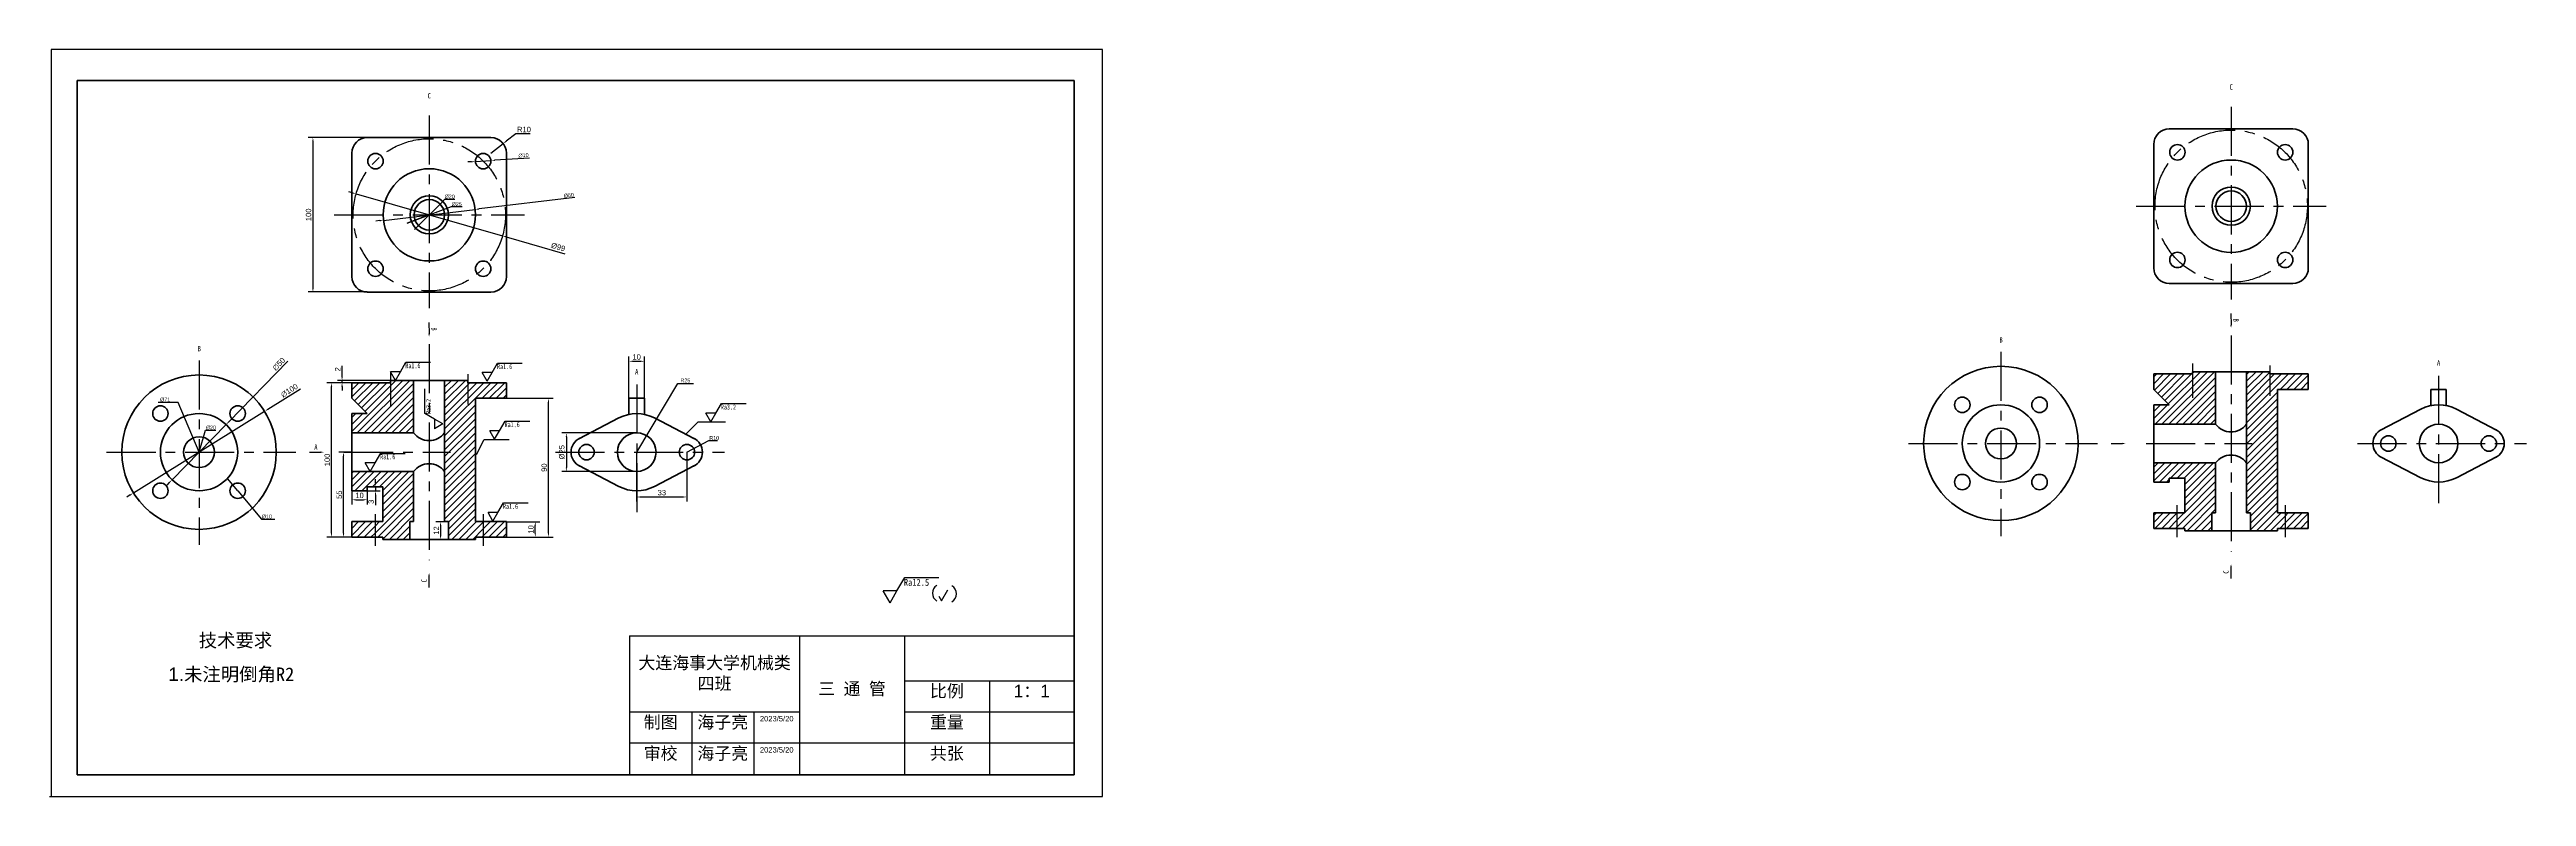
# Model space of a CAD drawing. Header units: millimetres. Extents: x 855 to 2457, y 1052 to 1536.
import ezdxf
from ezdxf.enums import TextEntityAlignment as Align

# ---------------------------------------------------------------- set-up
doc = ezdxf.new("R2010")
doc.units = ezdxf.units.MM
doc.linetypes.add('CENTER', pattern=[50.8, 31.75, -6.35, 6.35, -6.35])
for name, color, linetype, lineweight in [('1', 7, 'Continuous', 30), ('中心线', 1, 'CENTER', 30), ('粗实线', 7, 'Continuous', 70), ('细实线', 3, 'Continuous', 30)]:
    doc.layers.add(name, color=color, linetype=linetype, lineweight=lineweight)
doc.styles.add('Annotative', font='arial.ttf')
doc.styles.get("Standard").update_dxf_attribs({"font": 'arial.ttf'})
doc.styles.add('长仿宋体', font='', dxfattribs={"height": 3.5})
doc.styles.get('长仿宋体').set_extended_font_data('HYSWLongFangSong')
doc.dimstyles.new('ISO-25', dxfattribs={"dimtxt": 2.5, "dimasz": 2.5, "dimexe": 1.25, "dimexo": 0.625, "dimtad": 1, "dimtxsty": 'Standard', "dimcen": 2.5, "dimadec": 0, "dimazin": 0, "dimtfac": 1, "dimtmove": 0, "dimatfit": 3, "dimfxl": 1, "dimarcsym": 0})
doc.dimstyles.new('小尺寸', dxfattribs={"dimtxt": 3.5, "dimasz": 2.5, "dimexe": 3, "dimexo": 0, "dimgap": 1, "dimtad": 2, "dimtih": 1, "dimtoh": 1, "dimdec": 0, "dimdsep": 46, "dimtxsty": 'Standard', "dimcen": 2.5, "dimadec": 0, "dimazin": 0, "dimtfac": 1, "dimtdec": 0, "dimtmove": 1, "dimatfit": 0, "dimfxl": 1, "dimarcsym": 0})
doc.dimstyles.new('线性', dxfattribs={"dimtxt": 3.5, "dimasz": 2.5, "dimexe": 3, "dimexo": 0, "dimgap": 1, "dimtad": 1, "dimdec": 0, "dimdsep": 46, "dimtxsty": 'Standard', "dimcen": 2.5, "dimadec": 0, "dimazin": 0, "dimtfac": 1, "dimtdec": 0, "dimtmove": 0, "dimatfit": 0, "dimfxl": 1, "dimarcsym": 0})
doc.dimstyles.new('线性直径', dxfattribs={"dimtxt": 3.5, "dimasz": 2.5, "dimexe": 3, "dimexo": 0, "dimgap": 1, "dimtad": 1, "dimdec": 0, "dimdsep": 46, "dimtxsty": 'Standard', "dimcen": 2.5, "dimadec": 0, "dimazin": 0, "dimtfac": 1, "dimtdec": 0, "dimtmove": 0, "dimatfit": 0, "dimfxl": 1, "dimarcsym": 0})
pattern_1 = [(45, (-507.941, -188.4545), (-2.245064, 2.245064), [])]
pattern_2 = [(45, (383.8038, 998.7552), (-2.245064, 2.245064), [])]

# ---------------------------------------------------------------- blocks, each defined once
blk = doc.blocks.new('*U2')
at = {"layer": '细实线'}
blk.add_line((-0.1, 9.2), (0, 1.9), dxfattribs=at)
for points in [[(-2.9, 0, 0, 1, 0), (-2.9, 0, 1, 1, 0)], [(0, 1.9, 1, 0, 0), (0, 0, 0, 0, 0)]]:
    blk.add_lwpolyline(points, format="xyseb", dxfattribs=at)
at = {"layer": '细实线', "style": '长仿宋体'}
blk.add_attdef('A', (1.5, 6), '', height=3.5, rotation=270.3588, dxfattribs=at)
blk = doc.blocks.new('*U3')
at = {"layer": '细实线'}
blk.add_line((0.1, -9.2), (0, -1.9), dxfattribs=at)
for points in [[(-2.9, 0, 0, 1, 0), (-2.9, 0, 1, 1, 0)], [(0, -1.9, 1, 0, 0), (0, 0, 0, 0, 0)]]:
    blk.add_lwpolyline(points, format="xyseb", dxfattribs=at)
at = {"layer": '细实线', "style": '长仿宋体'}
blk.add_attdef('A', (-1.5, -6), '', height=3.5, rotation=90.3588, dxfattribs=at)
blk = doc.blocks.new('*U4')
at = {"layer": '粗实线'}
blk.add_circle((0, 0), 5, dxfattribs=at)
blk = doc.blocks.new('*U5')
at = {"layer": '粗实线', "color": 0, "linetype": 'ByBlock', "lineweight": -2, "transparency": 16777216}
for p, rotation in [((681.9, 134), 89.99999999999999), ((681.9, 64.3), 180), ((751.6, 64.3), 270)]:
    blk.add_blockref('*U4', p, dxfattribs=dict(at, rotation=rotation))
blk.add_blockref('*U4', (751.6, 134), dxfattribs=at)
blk = doc.blocks.new('*U6')
at = {"layer": '粗实线'}
blk.add_circle((0, 0), 5, dxfattribs=at)
blk = doc.blocks.new('*U7')
at = {"layer": '粗实线', "color": 0, "linetype": 'ByBlock', "lineweight": -2, "transparency": 16777216}
for p, rotation in [((691.6, 460.7), 270.0000000000001), ((741.6, 460.7), 180), ((741.6, 410.7), 90.00000000000006)]:
    blk.add_blockref('*U6', p, dxfattribs=dict(at, rotation=rotation))
blk.add_blockref('*U6', (691.6, 410.7), dxfattribs=at)
blk = doc.blocks.new('A$C69840257')
at = {"layer": '细实线'}
h = blk.add_hatch(dxfattribs=at)
h.set_pattern_fill('ANSI31', color=256)
h.set_pattern_definition(pattern_1)
h.paths.add_polyline_path([(198.7, 134), (183.7, 134), (183.7, 132.5), (178.7, 132.5), (158.7, 132.5), (158.7, 122.5), (168.7, 112.5), (158.7, 112.5), (158.7, 100), (198.7, 100), (198.7, 122.5)])
h = blk.add_hatch(dxfattribs=at)
h.set_pattern_fill('ANSI31', color=256)
h.set_pattern_definition(pattern_1)
h.paths.add_polyline_path([(198.7, 75), (158.7, 75), (158.7, 62.5), (168.7, 62.5), (168.7, 65), (178.7, 65), (178.7, 42.5), (173.7, 42.5), (173.7, 32.5), (178.7, 32.5), (178.7, 31), (196.2, 31), (196.2, 42.5), (198.7, 42.5)])
h.paths.add_polyline_path([(238.7, 122.5), (258.7, 122.5), (258.7, 132.5), (233.7, 132.5), (233.7, 134), (218.7, 134), (218.7, 122.5), (218.7, 100), (218.7, 75), (218.7, 42.5), (221.2, 42.5), (221.2, 31), (238.7, 31), (238.7, 32.5), (243.7, 32.5), (243.7, 42.5), (238.7, 42.5)])
h = blk.add_hatch(dxfattribs=at)
h.set_pattern_fill('ANSI31', color=256)
h.set_pattern_definition(pattern_1)
h.paths.add_polyline_path([(173.7, 42.5), (158.7, 42.5), (158.7, 32.5), (173.7, 32.5)], flags=17)
h.paths.add_polyline_path([(258.7, 42.5), (243.7, 42.5), (243.7, 32.5), (258.7, 32.5)], flags=17)
at = {"layer": '中心线'}
for p, q in [((208.8, 305.5), (208.8, 180.7)), ((147.3, 241.2), (270.3, 241.2)), ((59.8, 146.8), (59.8, 27.5)), ((208.7, 157.5), (208.7, 17.5)), ((183.7, 139.2), (183.7, 117)), ((233.7, 138), (233.7, 118.4)), ((343, 131.3), (343, 43.8)), ((0, 87.5), (122.3, 87.5)), ((153.7, 87.5), (222.4, 87.5)), ((290.5, 87.5), (399.8, 87.5)), ((173.7, 47.5), (173.7, 26.9)), ((243.7, 47.5), (243.7, 26.9))]:
    blk.add_line(p, q, dxfattribs=at)
blk.add_circle((208.8, 241.2), 49.3, dxfattribs=at)
at = {"layer": '粗实线'}
for p, q in [((168.7, 291.2), (248.7, 291.2)), ((158.7, 201.2), (158.7, 281.2)), ((258.7, 281.2), (258.7, 201.2)), ((248.7, 191.2), (168.7, 191.2)), ((183.7, 132.5), (158.7, 132.5)), ((158.7, 132.5), (158.7, 122.5)), ((183.7, 132.5), (178.7, 132.5)), ((183.7, 134), (233.7, 134)), ((183.7, 134), (183.7, 132.5)), ((198.7, 122.5), (198.7, 134)), ((218.7, 122.5), (218.7, 134)), ((233.7, 134), (233.7, 132.5)), ((233.7, 132.5), (258.7, 132.5)), ((258.7, 132.5), (258.7, 122.5)), ((158.7, 122.5), (168.7, 112.5)), ((158.7, 62.5), (158.7, 112.5)), ((158.7, 112.5), (168.7, 112.5)), ((198.7, 122.5), (198.7, 100)), ((218.7, 122.5), (218.7, 100)), ((258.7, 122.5), (238.7, 122.5)), ((238.7, 122.5), (238.7, 42.5)), ((343, 122.5), (338, 122.5)), ((338, 122.5), (338, 112)), ((343, 122.5), (348, 122.5)), ((348, 122.5), (348, 112)), ((158.7, 100), (198.7, 100)), ((218.7, 100), (218.7, 75)), ((305.5, 96.2), (331.4, 109.7)), ((380.5, 96.2), (354.5, 109.7)), ((158.7, 75), (198.7, 75)), ((168.7, 65), (168.7, 62.5)), ((168.7, 62.5), (168.7, 65)), ((168.7, 65), (178.7, 65)), ((178.7, 65), (178.7, 42.5)), ((198.7, 75), (198.7, 42.5)), ((218.7, 75), (218.7, 42.5)), ((305.5, 78.9), (331.4, 65.3)), ((380.5, 78.9), (354.5, 65.3)), ((168.7, 62.5), (158.7, 62.5)), ((178.7, 42.5), (158.7, 42.5)), ((158.7, 42.5), (158.7, 32.5)), ((158.7, 32.5), (178.7, 32.5)), ((178.7, 32.5), (178.7, 31)), ((196.2, 31), (196.2, 42.5)), ((196.2, 42.5), (198.7, 42.5)), ((221.2, 42.5), (218.7, 42.5)), ((221.2, 31), (221.2, 42.5)), ((238.7, 42.5), (258.7, 42.5)), ((258.7, 32.5), (238.7, 32.5)), ((238.7, 31), (238.7, 32.5)), ((258.7, 42.5), (258.7, 32.5)), ((178.7, 31), (238.7, 31))]:
    blk.add_line(p, q, dxfattribs=at)
for centre, radius in [((208.8, 241.2), 29.9), ((208.8, 241.2), 12.4), ((208.8, 241.2), 9.85), ((59.8, 87.5), 50), ((59.8, 87.5), 25), ((59.8, 87.5), 10), ((343, 87.5), 12.5), ((310.5, 87.5), 5), ((375.5, 87.5), 5)]:
    blk.add_circle(centre, radius, dxfattribs=at)
for centre, radius, start, end in [((168.7, 281.2), 10, 90, 180), ((248.7, 281.2), 10, 0, 90), ((168.7, 201.2), 10, 180, 270), ((248.7, 201.2), 10, 270, 0), ((343, 87.5), 25, 62.4947, 117.5053), ((208.7, 107.5), 12.5, 216.8699, 323.1301), ((310.5, 87.5), 10, 115.0105, 244.9895), ((375.5, 87.5), 10, 295.0105, 64.9895), ((208.7, 67.5), 12.5, 36.8699, 143.1301), ((343, 87.5), 25, 242.4947, 297.5053)]:
    blk.add_arc(centre, radius, start, end, dxfattribs=at)
at = {"layer": '细实线'}
blk.add_line((131.2, 87.5), (138.5, 87.5), dxfattribs=at)
for points in [[(137.4, 87.5, 0, 1, 0), (137.4, 87.5, 1, 1, 0)], [(138.5, 87.5, 1, 0, 0), (140.4, 87.5, 0, 0, 0)]]:
    blk.add_lwpolyline(points, format="xyseb", dxfattribs=at)
at = {"layer": '粗实线'}
for name, p in [('*U5', (-507.9, 142.1)), ('*U7', (-656.8, -348.2))]:
    blk.add_blockref(name, p, dxfattribs=at)
at = {"layer": '细实线'}
for name, p, values in [('*U2', (208.7, 162.4), {'A': 'B'}), ('*U3', (208.7, 9.2), {'A': 'C'})]:
    blk.add_blockref(name, p, dxfattribs=at).add_auto_attribs(values)
at = {"layer": '细实线', "style": '长仿宋体'}
for s, p in [('C', (208.8, 318.4)), ('B', (59.9, 154.6)), ('A', (343, 139.6))]:
    blk.add_text(s, height=3.5, dxfattribs=at).set_placement(p, align=Align.MIDDLE)
blk.add_attdef('A', (134.3, 89), '', height=3.5, dxfattribs=at)
blk = doc.blocks.new('*U39')
at = {"layer": '粗实线'}
blk.add_circle((0, 0), 5, dxfattribs=at)
blk = doc.blocks.new('*U41')
at = {"layer": '粗实线', "color": 0, "linetype": 'ByBlock', "lineweight": -2, "transparency": 16777216}
for p, rotation in [((681.9, 134), 89.99999999999999), ((681.9, 64.3), 180), ((751.6, 64.3), 270)]:
    blk.add_blockref('*U39', p, dxfattribs=dict(at, rotation=rotation))
blk.add_blockref('*U39', (751.6, 134), dxfattribs=at)
blk = doc.blocks.new('*U42')
at = {"layer": '粗实线'}
blk.add_circle((0, 0), 5, dxfattribs=at)
blk = doc.blocks.new('*U43')
at = {"layer": '粗实线', "color": 0, "linetype": 'ByBlock', "lineweight": -2, "transparency": 16777216}
for p, rotation in [((691.6, 460.7), 270.0000000000001), ((741.6, 460.7), 180), ((741.6, 410.7), 90.00000000000006)]:
    blk.add_blockref('*U42', p, dxfattribs=dict(at, rotation=rotation))
blk.add_blockref('*U42', (691.6, 410.7), dxfattribs=at)
blk = doc.blocks.new('*T44')
at = {"layer": '粗实线', "color": 0, "linetype": 'ByBlock', "lineweight": -2, "transparency": 16777216}
for p, q in [((0, 0), (287.7, 0)), ((0, 0), (0, -90.1)), ((110, 0), (110, -90.1)), ((177.8, 0), (177.8, -90.1)), ((287.7, 0), (287.7, -90.1)), ((177.8, -29.2), (287.7, -29.2)), ((232.8, -29.2), (232.8, -90.1)), ((0, -49.3), (110, -49.3)), ((40.2, -49.3), (40.2, -90.1)), ((80.4, -49.3), (80.4, -90.1)), ((177.8, -49.3), (287.7, -49.3)), ((0, -69.5), (287.7, -69.5)), ((0, -90.1), (287.7, -90.1))]:
    blk.add_line(p, q, dxfattribs=at)
at = {"layer": '粗实线', "color": 0, "transparency": 16777216, "insert": (55, -24.7), "char_height": 8.031, "width": 104.664, "attachment_point": 5, "style": 'Annotative'}
blk.add_mtext('{\\fSimSun|b0|i0|c134|p2;大连海事大学机械类四班}', dxfattribs=at)
at = {"layer": '粗实线', "color": 0, "transparency": 16777216}
for s, insert, char_height, width, attachment_point in [('{\\fSimSun|b0|i0|c134|p2;三 通 管}', (143.9, -34.8), 8.031, 62.451, 5), ('比例', (205.3, -31.8), 8.03, 49.578, 2), ('1：1', (260.2, -31.8), 8.03, 49.578, 2), ('制图', (20.1, -52), 8.03, 34.835, 2), ('{\\fSimSun|b0|i0|c134|p2;海子亮}', (60.3, -52), 8.031, 34.835, 2), ('2023/5/20', (95.2, -52), 3.5, 24.285, 2), ('重量', (205.3, -52), 8.03, 49.578, 2), ('{\\fSimSun|b0|i0|c134|p2;审校}', (20.1, -72.2), 8.031, 34.835, 2), ('{\\fSimSun|b0|i0|c134|p2;海子亮}', (60.3, -72.2), 8.031, 34.835, 2), ('2023/5/20', (95.2, -72.2), 3.5, 24.285, 2), ('共张', (205.3, -72.2), 8.03, 49.578, 2)]:
    blk.add_mtext(s, dxfattribs=dict(at, insert=insert, char_height=char_height, width=width, attachment_point=attachment_point))
blk = doc.blocks.new('*D45')
at = {"layer": 'Defpoints', "color": 0, "transparency": 16777216}
for p in [(1130.4, 1463), (1140.4, 1463.6)]:
    blk.add_point(p, dxfattribs=at)
at = {"layer": '细实线', "color": 0, "lineweight": -2, "transparency": 16777216}
for p, q in [((1127.9, 1462.8), (1125.4, 1462.7)), ((1130.4, 1463), (1140.4, 1463.6)), ((1165.4, 1465.2), (1142.9, 1463.8))]:
    blk.add_line(p, q, dxfattribs=at)
at = {"layer": '细实线', "color": 0, "transparency": 16777216}
for points in [[(1127.9, 1463.2), (1127.9, 1462.4), (1130.4, 1463)], [(1142.9, 1464.2), (1142.9, 1463.4), (1140.4, 1463.6)]]:
    blk.add_solid(points, dxfattribs=at)
at = {"layer": '细实线', "color": 0, "transparency": 16777216, "insert": (1161.5, 1467), "char_height": 2.5, "attachment_point": 5, "rotation": 3.6769}
blk.add_mtext('∅10', dxfattribs=at)
blk = doc.blocks.new('*D46')
at = {"layer": 'Defpoints', "color": 0, "transparency": 16777216}
for p in [(1130.2, 1432), (1070.9, 1424.9)]:
    blk.add_point(p, dxfattribs=at)
at = {"layer": '细实线', "color": 0, "lineweight": -2, "transparency": 16777216}
for p, q in [((1070.9, 1424.9), (1130.2, 1432)), ((1194.8, 1439.6), (1132.7, 1432.3)), ((1068.4, 1424.7), (1065.9, 1424.4))]:
    blk.add_line(p, q, dxfattribs=at)
at = {"layer": '细实线', "color": 0, "transparency": 16777216}
for points in [[(1132.6, 1432.7), (1132.7, 1431.8), (1130.2, 1432)], [(1068.4, 1425.1), (1068.5, 1424.2), (1070.9, 1424.9)]]:
    blk.add_solid(points, dxfattribs=at)
at = {"layer": '细实线', "color": 0, "transparency": 16777216, "insert": (1190.8, 1441.1), "char_height": 2.5, "width": 10.674, "attachment_point": 5, "rotation": 6.7519}
blk.add_mtext('%%C60', dxfattribs=at)
blk = doc.blocks.new('*D47')
at = {"layer": 'Defpoints', "color": 0, "transparency": 16777216}
for p in [(1053.2, 1442), (1147.9, 1414.9)]:
    blk.add_point(p, dxfattribs=at)
at = {"layer": '细实线', "color": 0, "lineweight": -2, "transparency": 16777216}
for p, q in [((1050.8, 1442.7), (1048.4, 1443.4)), ((1053.2, 1442), (1147.9, 1414.9)), ((1150.3, 1414.2), (1188.3, 1403.3))]:
    blk.add_line(p, q, dxfattribs=at)
at = {"layer": '细实线', "color": 0, "transparency": 16777216}
for points in [[(1050.9, 1443.1), (1050.6, 1442.3), (1053.2, 1442)], [(1150.5, 1414.6), (1150.2, 1413.8), (1147.9, 1414.9)]]:
    blk.add_solid(points, dxfattribs=at)
at = {"layer": '细实线', "color": 0, "transparency": 16777216, "insert": (1183.9, 1407.6), "char_height": 3.5, "attachment_point": 5, "rotation": 344.0376}
blk.add_mtext('%%c99', dxfattribs=at)
blk = doc.blocks.new('*D48')
at = {"layer": 'Defpoints', "color": 0, "transparency": 16777216}
for p in [(1148.3, 1474.6), (1140.4, 1468.5)]:
    blk.add_point(p, dxfattribs=at)
at = {"layer": '细实线', "color": 0, "lineweight": -2, "transparency": 16777216}
for p, q in [((1140.4, 1468.5), (1148.3, 1474.6)), ((1156.6, 1481), (1150.3, 1476.1)), ((1165.9, 1481), (1156.6, 1481))]:
    blk.add_line(p, q, dxfattribs=at)
at = {"layer": '细实线', "color": 0, "transparency": 16777216}
blk.add_solid([(1150, 1476.4), (1150.6, 1475.8), (1148.3, 1474.6)], dxfattribs=at)
at = {"layer": '细实线', "color": 0, "transparency": 16777216, "insert": (1161.8, 1483.7), "char_height": 3.5, "attachment_point": 5}
blk.add_mtext('R10', dxfattribs=at)
blk = doc.blocks.new('*D49')
at = {"layer": 'Defpoints', "color": 0, "transparency": 16777216}
for p in [(1150.4, 1229.7), (1150.4, 1219.7), (1169.1, 1229.7)]:
    blk.add_point(p, dxfattribs=at)
at = {"layer": '细实线', "color": 0, "lineweight": -2, "transparency": 16777216}
for p, q in [((1150.4, 1229.7), (1172.1, 1229.7)), ((1150.4, 1219.7), (1172.1, 1219.7)), ((1169.1, 1222.2), (1169.1, 1227.2))]:
    blk.add_line(p, q, dxfattribs=at)
at = {"layer": '细实线', "color": 0, "transparency": 16777216}
for points in [[(1168.7, 1227.2), (1169.5, 1227.2), (1169.1, 1229.7)], [(1168.7, 1222.2), (1169.5, 1222.2), (1169.1, 1219.7)]]:
    blk.add_solid(points, dxfattribs=at)
at = {"layer": '细实线', "color": 0, "transparency": 16777216, "insert": (1166.3, 1224.7), "char_height": 3.5, "attachment_point": 5, "rotation": 90}
blk.add_mtext('10', dxfattribs=at)
blk = doc.blocks.new('*D50')
at = {"layer": 'Defpoints', "color": 0, "transparency": 16777216}
for p in [(1150.4, 1309.7), (1177.7, 1309.7), (1150.4, 1219.7)]:
    blk.add_point(p, dxfattribs=at)
at = {"layer": '细实线', "color": 0, "lineweight": -2, "transparency": 16777216}
for p, q in [((1150.4, 1309.7), (1180.7, 1309.7)), ((1177.7, 1222.2), (1177.7, 1307.2)), ((1150.4, 1219.7), (1180.7, 1219.7))]:
    blk.add_line(p, q, dxfattribs=at)
at = {"layer": '细实线', "color": 0, "transparency": 16777216}
for points in [[(1177.3, 1307.2), (1178.1, 1307.2), (1177.7, 1309.7)], [(1177.3, 1222.2), (1178.1, 1222.2), (1177.7, 1219.7)]]:
    blk.add_solid(points, dxfattribs=at)
at = {"layer": '细实线', "color": 0, "transparency": 16777216, "insert": (1174.9, 1264.7), "char_height": 3.5, "attachment_point": 5, "rotation": 90}
blk.add_mtext('90', dxfattribs=at)
blk = doc.blocks.new('*D51')
at = {"layer": 'Defpoints', "color": 0, "transparency": 16777216}
for p in [(1037.3, 1319.7), (1050.4, 1319.7), (1050.4, 1219.7)]:
    blk.add_point(p, dxfattribs=at)
at = {"layer": '细实线', "color": 0, "lineweight": -2, "transparency": 16777216}
for p, q in [((1050.4, 1319.7), (1034.3, 1319.7)), ((1037.3, 1222.2), (1037.3, 1317.2)), ((1050.4, 1219.7), (1034.3, 1219.7))]:
    blk.add_line(p, q, dxfattribs=at)
at = {"layer": '细实线', "color": 0, "transparency": 16777216}
for points in [[(1036.9, 1317.2), (1037.7, 1317.2), (1037.3, 1319.7)], [(1036.9, 1222.2), (1037.7, 1222.2), (1037.3, 1219.7)]]:
    blk.add_solid(points, dxfattribs=at)
at = {"layer": '细实线', "color": 0, "transparency": 16777216, "insert": (1034.5, 1269.7), "char_height": 3.5, "attachment_point": 5, "rotation": 90}
blk.add_mtext('100', dxfattribs=at)
blk = doc.blocks.new('*D52')
at = {"layer": 'Defpoints', "color": 0, "transparency": 16777216}
for p in [(1239.7, 1333.6), (1229.7, 1309.7), (1239.7, 1309.7)]:
    blk.add_point(p, dxfattribs=at)
at = {"layer": '细实线', "color": 0, "lineweight": -2, "transparency": 16777216}
for p, q in [((1229.7, 1309.7), (1229.7, 1336.6)), ((1232.2, 1333.6), (1237.2, 1333.6)), ((1239.7, 1309.7), (1239.7, 1336.6))]:
    blk.add_line(p, q, dxfattribs=at)
at = {"layer": '细实线', "color": 0, "transparency": 16777216}
for points in [[(1232.2, 1334), (1232.2, 1333.2), (1229.7, 1333.6)], [(1237.2, 1334), (1237.2, 1333.2), (1239.7, 1333.6)]]:
    blk.add_solid(points, dxfattribs=at)
at = {"layer": '细实线', "color": 0, "transparency": 16777216, "insert": (1234.7, 1336.4), "char_height": 3.5, "attachment_point": 5}
blk.add_mtext('10', dxfattribs=at)
blk = doc.blocks.new('*D53')
at = {"layer": 'Defpoints', "color": 0, "transparency": 16777216}
for p in [(994, 1301.2), (909.1, 1248.3)]:
    blk.add_point(p, dxfattribs=at)
at = {"layer": '细实线', "color": 0, "lineweight": -2, "transparency": 16777216}
for p, q in [((996.1, 1302.5), (1017.2, 1315.7)), ((909.1, 1248.3), (994, 1301.2)), ((907, 1247), (904.9, 1245.6))]:
    blk.add_line(p, q, dxfattribs=at)
at = {"layer": '细实线', "color": 0, "transparency": 16777216}
for points in [[(995.9, 1302.9), (996.3, 1302.2), (994, 1301.2)], [(906.8, 1247.3), (907.2, 1246.6), (909.1, 1248.3)]]:
    blk.add_solid(points, dxfattribs=at)
at = {"layer": '细实线', "color": 0, "transparency": 16777216, "insert": (1010, 1314.6), "char_height": 3.5, "attachment_point": 5, "rotation": 31.9465}
blk.add_mtext('∅100', dxfattribs=at)
blk = doc.blocks.new('*D54')
at = {"layer": 'Defpoints', "color": 0, "transparency": 16777216}
for p in [(969, 1292.6), (934.1, 1256.8)]:
    blk.add_point(p, dxfattribs=at)
at = {"layer": '细实线', "color": 0, "lineweight": -2, "transparency": 16777216}
for p, q in [((970.8, 1294.4), (1009.1, 1333.6)), ((934.1, 1256.8), (969, 1292.6)), ((932.3, 1255.1), (930.6, 1253.3))]:
    blk.add_line(p, q, dxfattribs=at)
at = {"layer": '细实线', "color": 0, "transparency": 16777216}
for points in [[(970.5, 1294.7), (971.1, 1294.1), (969, 1292.6)], [(932, 1255.3), (932.6, 1254.8), (934.1, 1256.8)]]:
    blk.add_solid(points, dxfattribs=at)
at = {"layer": '细实线', "color": 0, "transparency": 16777216, "insert": (1003.2, 1331.8), "char_height": 3.5, "attachment_point": 5, "rotation": 45.6829}
blk.add_mtext('∅50', dxfattribs=at)
blk = doc.blocks.new('*D55')
at = {"layer": 'Defpoints', "color": 0, "transparency": 16777216}
for p in [(1060.4, 1478.5), (1025.2, 1378.5), (1060.4, 1378.5)]:
    blk.add_point(p, dxfattribs=at)
at = {"layer": '细实线', "color": 0, "lineweight": -2, "transparency": 16777216}
for p, q in [((1060.4, 1478.5), (1022.2, 1478.5)), ((1025.2, 1476), (1025.2, 1381)), ((1060.4, 1378.5), (1022.2, 1378.5))]:
    blk.add_line(p, q, dxfattribs=at)
at = {"layer": '细实线', "color": 0, "transparency": 16777216}
for points in [[(1024.8, 1476), (1025.7, 1476), (1025.2, 1478.5)], [(1024.8, 1381), (1025.7, 1381), (1025.2, 1378.5)]]:
    blk.add_solid(points, dxfattribs=at)
at = {"layer": '细实线', "color": 0, "transparency": 16777216, "insert": (1022.4, 1428.5), "char_height": 3.5, "attachment_point": 5, "rotation": 90}
blk.add_mtext('100', dxfattribs=at)
blk = doc.blocks.new('*D56')
at = {"layer": 'Defpoints', "color": 0, "transparency": 16777216}
for p in [(1050.4, 1249.7), (1060.4, 1249.7), (1060.4, 1243.9)]:
    blk.add_point(p, dxfattribs=at)
at = {"layer": '细实线', "color": 0, "lineweight": -2, "transparency": 16777216}
for p, q in [((1050.4, 1249.7), (1050.4, 1240.9)), ((1052.9, 1243.9), (1057.9, 1243.9)), ((1060.4, 1249.7), (1060.4, 1240.9))]:
    blk.add_line(p, q, dxfattribs=at)
at = {"layer": '细实线', "color": 0, "transparency": 16777216}
for points in [[(1052.9, 1244.3), (1052.9, 1243.5), (1050.4, 1243.9)], [(1057.9, 1244.3), (1057.9, 1243.5), (1060.4, 1243.9)]]:
    blk.add_solid(points, dxfattribs=at)
at = {"layer": '细实线', "color": 0, "transparency": 16777216, "insert": (1055.4, 1246.7), "char_height": 3.5, "attachment_point": 5}
blk.add_mtext('10', dxfattribs=at)
blk = doc.blocks.new('*D57')
at = {"layer": 'Defpoints', "color": 0, "transparency": 16777216}
for p in [(1107.8, 1218.2), (1107.8, 1218.2), (1110.4, 1229.7)]:
    blk.add_point(p, dxfattribs=at)
at = {"layer": '细实线', "color": 0, "lineweight": -2, "transparency": 16777216}
for p, q in [((1110.4, 1229.7), (1104.8, 1229.7)), ((1107.8, 1227.2), (1107.8, 1220.7)), ((1107.8, 1218.2), (1110.8, 1218.2))]:
    blk.add_line(p, q, dxfattribs=at)
at = {"layer": '细实线', "color": 0, "transparency": 16777216}
for points in [[(1107.4, 1227.2), (1108.3, 1227.2), (1107.8, 1229.7)], [(1107.4, 1220.7), (1108.3, 1220.7), (1107.8, 1218.2)]]:
    blk.add_solid(points, dxfattribs=at)
at = {"layer": '细实线', "color": 0, "transparency": 16777216, "insert": (1105.1, 1224), "char_height": 3.5, "attachment_point": 5, "rotation": 90}
blk.add_mtext('12', dxfattribs=at)
blk = doc.blocks.new('*D58')
at = {"layer": 'Defpoints', "color": 0, "transparency": 16777216}
for p in [(1044.1, 1321.2), (1075.4, 1321.2), (1075.4, 1319.7)]:
    blk.add_point(p, dxfattribs=at)
at = {"layer": '细实线', "color": 0, "lineweight": -2, "transparency": 16777216}
for p, q in [((1044.1, 1323.7), (1044.1, 1330.6)), ((1075.4, 1321.2), (1041.1, 1321.2)), ((1075.4, 1319.7), (1041.1, 1319.7)), ((1044.1, 1319.7), (1044.1, 1321.2)), ((1044.1, 1317.2), (1044.1, 1314.7))]:
    blk.add_line(p, q, dxfattribs=at)
at = {"layer": '细实线', "color": 0, "transparency": 16777216}
for points in [[(1043.6, 1323.7), (1044.5, 1323.7), (1044.1, 1321.2)], [(1043.6, 1317.2), (1044.5, 1317.2), (1044.1, 1319.7)]]:
    blk.add_solid(points, dxfattribs=at)
at = {"layer": '细实线', "color": 0, "transparency": 16777216, "insert": (1041.3, 1328.4), "char_height": 3.5, "attachment_point": 5, "rotation": 90}
blk.add_mtext('2', dxfattribs=at)
blk = doc.blocks.new('*D59')
at = {"layer": 'Defpoints', "color": 0, "transparency": 16777216}
for p in [(1045, 1274.7), (1050.4, 1274.7), (1050.4, 1219.7)]:
    blk.add_point(p, dxfattribs=at)
at = {"layer": '细实线', "color": 0, "lineweight": -2, "transparency": 16777216}
for p, q in [((1050.4, 1274.7), (1042, 1274.7)), ((1045, 1222.2), (1045, 1272.2)), ((1050.4, 1219.7), (1042, 1219.7))]:
    blk.add_line(p, q, dxfattribs=at)
at = {"layer": '细实线', "color": 0, "transparency": 16777216}
for points in [[(1044.6, 1272.2), (1045.5, 1272.2), (1045, 1274.7)], [(1044.6, 1222.2), (1045.5, 1222.2), (1045, 1219.7)]]:
    blk.add_solid(points, dxfattribs=at)
at = {"layer": '细实线', "color": 0, "transparency": 16777216, "insert": (1042.3, 1247.2), "char_height": 3.5, "attachment_point": 5, "rotation": 90}
blk.add_mtext('55', dxfattribs=at)
blk = doc.blocks.new('*D60')
at = {"layer": 'Defpoints', "color": 0, "transparency": 16777216}
for p in [(1060.4, 1252.2), (1060.4, 1249.7), (1065.7, 1249.7)]:
    blk.add_point(p, dxfattribs=at)
at = {"layer": '细实线', "color": 0, "lineweight": -2, "transparency": 16777216}
for p, q in [((1060.4, 1252.2), (1068.7, 1252.2)), ((1065.7, 1254.7), (1065.7, 1257.2)), ((1065.7, 1252.2), (1065.7, 1249.7)), ((1060.4, 1249.7), (1068.7, 1249.7)), ((1065.7, 1247.2), (1065.7, 1240.4))]:
    blk.add_line(p, q, dxfattribs=at)
at = {"layer": '细实线', "color": 0, "transparency": 16777216}
for points in [[(1065.3, 1254.7), (1066.1, 1254.7), (1065.7, 1252.2)], [(1065.3, 1247.2), (1066.1, 1247.2), (1065.7, 1249.7)]]:
    blk.add_solid(points, dxfattribs=at)
at = {"layer": '细实线', "color": 0, "transparency": 16777216, "insert": (1062.9, 1242.6), "char_height": 3.5, "attachment_point": 5, "rotation": 90}
blk.add_mtext('3', dxfattribs=at)
blk = doc.blocks.new('*D61')
at = {"layer": 'Defpoints', "color": 0, "transparency": 16777216}
for p in [(1234.7, 1287.2), (1189.2, 1262.2), (1234.7, 1262.2)]:
    blk.add_point(p, dxfattribs=at)
at = {"layer": '细实线', "color": 0, "lineweight": -2, "transparency": 16777216}
for p, q in [((1234.7, 1287.2), (1186.2, 1287.2)), ((1189.2, 1284.7), (1189.2, 1264.7)), ((1234.7, 1262.2), (1186.2, 1262.2))]:
    blk.add_line(p, q, dxfattribs=at)
at = {"layer": '细实线', "color": 0, "transparency": 16777216}
for points in [[(1188.8, 1284.7), (1189.6, 1284.7), (1189.2, 1287.2)], [(1188.8, 1264.7), (1189.6, 1264.7), (1189.2, 1262.2)]]:
    blk.add_solid(points, dxfattribs=at)
at = {"layer": '细实线', "color": 0, "transparency": 16777216, "insert": (1186.3, 1274.7), "char_height": 3.5, "attachment_point": 5, "rotation": 90}
blk.add_mtext('%%C25', dxfattribs=at)
blk = doc.blocks.new('*D62')
at = {"layer": 'Defpoints', "color": 0, "transparency": 16777216}
for p in [(1234.7, 1274.7), (1267.2, 1274.7), (1267.2, 1245.7)]:
    blk.add_point(p, dxfattribs=at)
at = {"layer": '细实线', "color": 0, "lineweight": -2, "transparency": 16777216}
for p, q in [((1234.7, 1274.7), (1234.7, 1242.7)), ((1267.2, 1274.7), (1267.2, 1242.7)), ((1237.2, 1245.7), (1264.7, 1245.7))]:
    blk.add_line(p, q, dxfattribs=at)
at = {"layer": '细实线', "color": 0, "transparency": 16777216}
for points in [[(1237.2, 1246.1), (1237.2, 1245.3), (1234.7, 1245.7)], [(1264.7, 1246.1), (1264.7, 1245.3), (1267.2, 1245.7)]]:
    blk.add_solid(points, dxfattribs=at)
at = {"layer": '细实线', "color": 0, "transparency": 16777216, "insert": (1251, 1248.5), "char_height": 3.5, "attachment_point": 5}
blk.add_mtext('33', dxfattribs=at)

msp = doc.modelspace()

# ---------------------------------------------------------------- hatches: boundary and pattern name
at = {"layer": '细实线'}
h = msp.add_hatch(dxfattribs=at)
h.set_pattern_fill('ANSI31', color=256)
h.set_pattern_definition(pattern_2)
h.paths.add_polyline_path([(1075.399, 1321.233), (1075.399, 1319.733), (1070.399, 1319.733), (1050.399, 1319.733), (1050.399, 1309.733), (1060.399, 1299.733), (1050.399, 1299.733), (1050.399, 1287.233), (1090.399, 1287.233), (1090.399, 1309.733), (1090.399, 1321.233)])
h = msp.add_hatch(dxfattribs=at)
h.set_pattern_fill('ANSI31', color=256)
h.set_pattern_definition(pattern_2)
h.paths.add_polyline_path([(1070.399, 1229.733), (1065.399, 1229.733), (1065.399, 1219.733), (1070.399, 1219.733), (1070.399, 1218.233), (1087.899, 1218.233), (1087.899, 1229.733), (1090.399, 1229.733), (1090.399, 1262.233), (1050.399, 1262.233), (1050.399, 1249.733), (1060.399, 1249.733), (1060.399, 1252.233), (1070.399, 1252.233)])
h.paths.add_polyline_path([(1130.399, 1309.733), (1150.399, 1309.733), (1150.399, 1319.733), (1125.399, 1319.733), (1125.399, 1321.233), (1110.399, 1321.233), (1110.399, 1309.733), (1110.399, 1287.233), (1110.399, 1262.233), (1110.399, 1229.733), (1112.899, 1229.733), (1112.899, 1218.233), (1130.399, 1218.233), (1130.399, 1219.733), (1135.399, 1219.733), (1135.399, 1229.733), (1130.399, 1229.733)])
h = msp.add_hatch(dxfattribs=at)
h.set_pattern_fill('ANSI31', color=256)
h.set_pattern_definition(pattern_2)
h.paths.add_polyline_path([(1065.399, 1229.733), (1050.399, 1229.733), (1050.399, 1219.733), (1065.399, 1219.733)], flags=17)
h.paths.add_polyline_path([(1150.399, 1229.733), (1135.399, 1229.733), (1135.399, 1219.733), (1150.399, 1219.733)], flags=17)

# ---------------------------------------------------------------- linework, layer by layer
at = {"layer": '1', "color": 3}
for p, q in [((1430.137, 1181.511), (1431.874, 1178.502)), ((1431.874, 1178.502), (1435.957, 1185.574))]:
    msp.add_line(p, q, dxfattribs=at)
at = {"layer": '1'}
for centre, radius, start, end in [((1431.862, 1183.351), 5.798, 120.211878, 240.211878), ((1435.629, 1183.031), 5.99, 299.89414, 59.89414)]:
    msp.add_arc(centre, radius, start, end, dxfattribs=at)
at = {"layer": '中心线'}
for p, q in [((1100.546, 1492.729), (1100.546, 1367.944)), ((1039.032, 1428.456), (1162.06, 1428.456)), ((951.542, 1334.032), (951.542, 1214.702)), ((1100.399, 1344.733), (1100.399, 1204.733)), ((1075.399, 1326.406), (1075.399, 1304.177)), ((1125.399, 1325.183), (1125.399, 1305.585)), ((1234.733, 1318.481), (1234.733, 1230.985)), ((891.745, 1274.733), (1014.092, 1274.733)), ((1045.465, 1274.733), (1114.166, 1274.733)), ((1182.233, 1274.733), (1291.593, 1274.733)), ((1065.399, 1234.683), (1065.399, 1214.092)), ((1135.399, 1234.683), (1135.399, 1214.092))]:
    msp.add_line(p, q, dxfattribs=at)
msp.add_circle((1100.546, 1428.456), 49.289, dxfattribs=at)
at = {"layer": '粗实线'}
for p, q in [((1517.818, 1515.445), (872.663, 1515.445)), ((872.663, 1515.445), (872.663, 1065.786)), ((1517.818, 1065.786), (1517.818, 1515.445)), ((1060.399, 1478.456), (1140.399, 1478.456)), ((1050.399, 1388.456), (1050.399, 1468.456)), ((1150.399, 1468.456), (1150.399, 1388.456)), ((1140.399, 1378.456), (1060.399, 1378.456)), ((1075.399, 1319.733), (1050.399, 1319.733)), ((1050.399, 1319.733), (1050.399, 1309.733)), ((1075.399, 1319.733), (1070.399, 1319.733)), ((1075.399, 1321.233), (1125.399, 1321.233)), ((1075.399, 1321.233), (1075.399, 1319.733)), ((1090.399, 1309.733), (1090.399, 1321.233)), ((1110.399, 1309.733), (1110.399, 1321.233)), ((1125.399, 1321.233), (1125.399, 1319.733)), ((1125.399, 1319.733), (1150.399, 1319.733)), ((1150.399, 1319.733), (1150.399, 1309.733)), ((1050.399, 1309.733), (1060.399, 1299.733)), ((1050.399, 1249.733), (1050.399, 1299.733)), ((1050.399, 1299.733), (1060.399, 1299.733)), ((1090.399, 1309.733), (1090.399, 1287.233)), ((1110.399, 1309.733), (1110.399, 1287.233)), ((1150.399, 1309.733), (1130.399, 1309.733)), ((1130.399, 1309.733), (1130.399, 1229.733)), ((1234.733, 1309.733), (1229.733, 1309.733)), ((1229.733, 1309.733), (1229.733, 1299.228)), ((1234.733, 1309.733), (1239.733, 1309.733)), ((1239.733, 1309.733), (1239.733, 1299.228)), ((1050.399, 1287.233), (1090.399, 1287.233)), ((1110.399, 1287.233), (1110.399, 1262.233)), ((1197.233, 1283.394), (1223.187, 1296.907)), ((1272.233, 1283.394), (1246.278, 1296.907)), ((1050.399, 1262.233), (1090.399, 1262.233)), ((1060.399, 1252.233), (1060.399, 1249.733)), ((1060.399, 1249.733), (1060.399, 1252.233)), ((1060.399, 1252.233), (1070.399, 1252.233)), ((1070.399, 1252.233), (1070.399, 1229.733)), ((1090.399, 1262.233), (1090.399, 1229.733)), ((1110.399, 1262.233), (1110.399, 1229.733)), ((1197.233, 1266.073), (1223.187, 1252.559)), ((1272.233, 1266.073), (1246.278, 1252.559)), ((1060.399, 1249.733), (1050.399, 1249.733)), ((1070.399, 1229.733), (1050.399, 1229.733)), ((1050.399, 1229.733), (1050.399, 1219.733)), ((1050.399, 1219.733), (1070.399, 1219.733)), ((1070.399, 1219.733), (1070.399, 1218.233)), ((1070.399, 1218.233), (1130.399, 1218.233)), ((1087.899, 1218.233), (1087.899, 1229.733)), ((1087.899, 1229.733), (1090.399, 1229.733)), ((1112.899, 1229.733), (1110.399, 1229.733)), ((1112.899, 1218.233), (1112.899, 1229.733)), ((1130.399, 1229.733), (1150.399, 1229.733)), ((1150.399, 1219.733), (1130.399, 1219.733)), ((1130.399, 1218.233), (1130.399, 1219.733)), ((1150.399, 1229.733), (1150.399, 1219.733)), ((872.663, 1065.786), (919.379, 1065.786)), ((919.684, 1065.786), (1517.818, 1065.786))]:
    msp.add_line(p, q, dxfattribs=at)
for centre, radius in [((1100.546, 1428.456), 29.853), ((1100.546, 1428.456), 12.353), ((1100.546, 1428.456), 9.853), ((951.542, 1274.733), 50), ((951.542, 1274.733), 25), ((951.542, 1274.733), 10), ((1234.733, 1274.733), 12.5), ((1202.233, 1274.733), 5), ((1267.233, 1274.733), 5)]:
    msp.add_circle(centre, radius, dxfattribs=at)
for centre, radius, start, end in [((1060.399, 1468.456), 10, 90, 180), ((1140.399, 1468.456), 10, 0, 90), ((1060.399, 1388.456), 10, 180, 270), ((1140.399, 1388.456), 10, 270, 0), ((1234.733, 1274.733), 25, 62.494737, 117.505263), ((1100.399, 1294.733), 12.5, 216.869898, 323.130102), ((1202.233, 1274.733), 10, 115.010525, 244.989475), ((1267.233, 1274.733), 10, 295.010525, 64.989475), ((1100.399, 1254.733), 12.5, 36.869898, 143.130102), ((1234.733, 1274.733), 25, 242.494737, 297.505263)]:
    msp.add_arc(centre, radius, start, end, dxfattribs=at)
at = {"layer": '细实线', "color": 7, "true_color": 0xffffff}
for p, q in [((1536.074, 1535.568), (855.822, 1535.568)), ((855.822, 1535.568), (855.822, 1051.692)), ((1536.074, 1051.692), (1536.074, 1535.568)), ((854.807, 1051.692), (1536.074, 1051.692))]:
    msp.add_line(p, q, dxfattribs=at)
at = {"layer": '细实线'}
for p, q in [((1086.119, 1423.008), (1114.873, 1433.866)), ((1100.546, 1428.456), (1086.119, 1423.008)), ((1093.579, 1421.489), (1107.513, 1435.423)), ((1100.546, 1428.456), (1093.579, 1421.489)), ((1107.513, 1435.423), (1110.654, 1438.564)), ((1110.654, 1438.564), (1116.996, 1438.564)), ((1114.873, 1433.866), (1121.709, 1433.866)), ((1093.579, 1421.489), (1090.957, 1418.866)), ((1081.81, 1326.785), (1085.392, 1332.99)), ((1085.39, 1332.986), (1101.302, 1332.986)), ((1141.156, 1326.241), (1144.738, 1332.446)), ((1144.735, 1332.441), (1160.648, 1332.441)), ((1078.604, 1321.233), (1075.399, 1326.785)), ((1081.81, 1326.785), (1075.399, 1326.785)), ((1078.604, 1321.233), (1081.81, 1326.785)), ((1097.632, 1299.798), (1097.632, 1315.711)), ((1137.95, 1320.689), (1134.744, 1326.241)), ((1141.156, 1326.241), (1134.744, 1326.241)), ((1137.95, 1320.689), (1141.156, 1326.241)), ((1234.733, 1274.733), (1261.344, 1319.221)), ((1261.344, 1319.221), (1271.56, 1319.221)), ((938.09, 1306.813), (925.051, 1306.813)), ((951.542, 1274.733), (938.09, 1306.813)), ((1103.832, 1296.219), (1097.627, 1299.801)), ((1282.753, 1294.479), (1279.547, 1300.032)), ((1285.958, 1300.032), (1279.547, 1300.032)), ((1282.753, 1294.479), (1285.958, 1300.032)), ((1285.958, 1300.032), (1289.54, 1306.236)), ((1289.538, 1306.232), (1305.45, 1306.232)), ((951.542, 1274.733), (955.802, 1289.068)), ((955.802, 1289.068), (962.461, 1289.068)), ((1109.384, 1293.013), (1103.832, 1296.219)), ((1103.832, 1296.219), (1103.832, 1289.807)), ((1109.384, 1293.013), (1103.832, 1289.807)), ((1131.091, 1273.274), (1136.08, 1282.87)), ((1136.08, 1282.87), (1152.294, 1282.87)), ((1142.805, 1283.056), (1139.599, 1288.608)), ((1146.01, 1288.608), (1139.599, 1288.608)), ((1142.805, 1283.056), (1146.01, 1288.608)), ((1146.01, 1288.608), (1149.593, 1294.812)), ((1149.59, 1294.808), (1165.503, 1294.808)), ((1266.599, 1286.43), (1274.601, 1294.432)), ((1267.233, 1274.733), (1281.347, 1282.279)), ((1274.601, 1294.432), (1292.088, 1294.432)), ((1281.347, 1282.279), (1287.104, 1282.279)), ((1022.953, 1274.733), (1030.226, 1274.733)), ((1062.282, 1262.228), (1059.076, 1267.78)), ((1065.487, 1267.78), (1059.076, 1267.78)), ((1062.282, 1262.228), (1065.487, 1267.78)), ((1065.487, 1267.78), (1069.07, 1273.985)), ((1069.067, 1273.98), (1084.979, 1273.98)), ((976.626, 1249.632), (969.868, 1257.729)), ((976.542, 1249.733), (991.963, 1231.258)), ((1141.746, 1230.144), (1138.541, 1235.696)), ((1144.952, 1235.696), (1138.541, 1235.696)), ((1141.746, 1230.144), (1144.952, 1235.696)), ((1144.952, 1235.696), (1148.534, 1241.901)), ((1148.532, 1241.896), (1164.444, 1241.896)), ((991.963, 1231.258), (1000.621, 1231.258)), ((1403.144, 1184.93), (1408.126, 1193.56)), ((1408.123, 1193.554), (1430.255, 1193.554)), ((1398.685, 1177.207), (1394.227, 1184.93)), ((1403.144, 1184.93), (1394.227, 1184.93)), ((1398.685, 1177.207), (1403.144, 1184.93))]:
    msp.add_line(p, q, dxfattribs=at)
for points in [[(1029.184, 1274.733, 0, 1, 0), (1029.184, 1274.733, 1, 1, 0)], [(1030.226, 1274.733, 1, 0, 0), (1032.107, 1274.733, 0, 0, 0)]]:
    msp.add_lwpolyline(points, format="xyseb", dxfattribs=at)

# ---------------------------------------------------------------- block references
for name, p in [('A$C69840257', (2057.638, 1192.876)), ('*T44', (1230.132, 1155.864))]:
    msp.add_blockref(name, p)
at = {"layer": '粗实线'}
for name, p in [('*U41', (383.804, 1329.26)), ('*U43', (234.947, 839.056))]:
    msp.add_blockref(name, p, dxfattribs=at)
at = {"layer": '细实线'}
for name, p, values in [('*U2', (1100.399, 1349.567), {'A': 'B'}), ('*U3', (1100.383, 1196.379), {'A': 'C'})]:
    msp.add_blockref(name, p, dxfattribs=at).add_auto_attribs(values)

# ---------------------------------------------------------------- texts
at = {"layer": '1', "char_height": 8.71973, "attachment_point": 1}
for s, width, insert in [('{\\fSimSun|b0|i0|c134|p2;技术要求}', 70.6684, (951.321, 1157.228)), ('1.{\\fSimSun|b0|i0|c134|p2;未注明倒角R2}', 142.23341, (931.672, 1135.275))]:
    msp.add_mtext_dynamic_manual_height_columns(s, width=width, gutter_width=24.221, heights=[0], dxfattribs=dict(at, insert=insert))
at = {"layer": '细实线', "style": '长仿宋体'}
for s, p in [('C', (1100.546, 1505.618)), ('B', (951.689, 1341.796)), ('A', (1234.733, 1326.795))]:
    msp.add_text(s, height=3.5, dxfattribs=at).set_placement(p, align=Align.MIDDLE)
at = {"layer": '细实线', "char_height": 2.5, "attachment_point": 1}
for s, width, insert in [('%%C20', 5.02875, (1110.417, 1441.547)), ('%%C25', 8.6837, (1114.946, 1436.641)), ('R25', 9.6845, (1263.02, 1322.449)), ('%%C71', 13.51779, (926.325, 1310.09)), ('%%C20', 5.35981, (955.948, 1291.946)), ('R10', 6.50876, (1281.685, 1285.143)), ('%%C10', 10.42434, (992.103, 1234.295))]:
    msp.add_mtext_dynamic_manual_height_columns(s, width=width, gutter_width=12.5, heights=[0], dxfattribs=dict(at, insert=insert))
at = {"layer": '细实线', "attachment_point": 1, "style": '长仿宋体'}
for s, width, gutter_width, insert, char_height in [('Ra1.6', 12.91852, 16.028, (1085.015, 1332.338), 3.2056), ('Ra1.6', 12.91852, 16.028, (1144.361, 1331.793), 3.2056), ('Ra3.2', 12.91852, 16.028, (1289.164, 1305.584), 3.2056), ('Ra1.6', 12.91852, 16.028, (1149.216, 1294.16), 3.2056), ('Ra1.6', 12.91852, 16.028, (1068.693, 1273.333), 3.2056), ('Ra1.6', 12.91852, 16.028, (1148.158, 1241.249), 3.2056), ('Ra12.5', 17.96823, 22.293, (1407.603, 1192.652), 4.4586)]:
    msp.add_mtext_dynamic_manual_height_columns(s, width=width, gutter_width=gutter_width, heights=[0], dxfattribs=dict(at, insert=insert, char_height=char_height))
at = {"layer": '细实线', "insert": (1098.28, 1299.424), "char_height": 3.2056, "attachment_point": 1, "rotation": 90, "style": '长仿宋体'}
msp.add_mtext_dynamic_manual_height_columns('Ra3.2', width=12.91852, gutter_width=16.028, heights=[0], dxfattribs=at)
at = {"layer": '细实线', "style": '长仿宋体'}
msp.add_attdef('A', (1026.069, 1276.25), '', height=3.5, dxfattribs=at)

# ---------------------------------------------------------------- dimensions: what is measured, and where the dimension line sits
at = {"layer": '细实线'}
for base, p1, p2, angle, picture, middle in [((1025.234, 1378.456), (1060.399, 1478.456), (1060.399, 1378.456), 90, '*D55', (1022.447, 1428.456)), ((1044.065955822, 1321.233262274), (1075.398725223, 1319.733262274), (1075.398725223, 1321.233262274), 90, '*D58', (1041.308793475, 1328.392368686)), ((1037.291, 1319.733), (1050.399, 1219.733), (1050.399, 1319.733), 90, '*D51', (1034.504, 1269.733)), ((1177.716, 1309.733), (1150.399, 1219.733), (1150.399, 1309.733), 90, '*D50', (1174.929, 1264.733)), ((1045.042, 1274.733), (1050.399, 1219.733), (1050.399, 1274.733), 90, '*D59', (1042.262, 1247.233)), ((1065.68918377, 1249.733262274), (1060.398725223, 1252.233262274), (1060.398725223, 1249.733262274), 90, '*D60', (1062.900984588, 1242.58728683)), ((1107.835053705, 1218.233262274), (1110.398725223, 1229.733262274), (1107.835053705, 1218.233262274), 270, '*D57', (1105.077891359, 1223.983262274)), ((1169.119, 1229.733), (1150.399, 1219.733), (1150.399, 1229.733), 90, '*D49', (1166.332, 1224.733))]:
    dim = msp.add_linear_dim(base=base, p1=p1, p2=p2, angle=angle, dimstyle='线性', dxfattribs=at)
    dim.commit()
    dim.dimension.update_dxf_attribs({"geometry": picture, "text_midpoint": middle})
dim = msp.add_radius_dim(center=(1140.399, 1468.456), mpoint=(1148.317, 1474.563), dimstyle='小尺寸', dxfattribs=at)
dim.commit()
dim.dimension.update_dxf_attribs({"geometry": '*D48', "text_midpoint": (1156.598, 1480.951), "dimtype": 164})
for p1, p2, dimstyle, picture, middle in [((1130.409, 1462.988), (1140.388, 1463.629), 'ISO-25', '*D45', (1161.662, 1464.996)), ((934.076, 1256.846), (969.007, 1292.62), '线性', '*D54', (1005.29, 1329.778)), ((909.114, 1248.277), (993.969, 1301.19), '线性', '*D53', (1011.499, 1312.121))]:
    dim = msp.add_diameter_dim_2p(p1=p1, p2=p2, dimstyle=dimstyle, dxfattribs=at)
    dim.commit()
    dim.dimension.update_dxf_attribs({"geometry": picture, "text_midpoint": middle, "dimtype": 163})
dim = msp.add_diameter_dim_2p(p1=(1053.157, 1442.011), p2=(1147.935, 1414.901), dimstyle='线性直径', override={"dimpost": '%%c<>'}, dxfattribs=at)
dim.commit()
dim.dimension.update_dxf_attribs({"geometry": '*D47', "text_midpoint": (1183.13, 1404.834), "dimtype": 163})
dim = msp.add_diameter_dim_2p(p1=(1070.9, 1424.946), p2=(1130.192, 1431.965), text='%%C60', dimstyle='ISO-25', dxfattribs=at)
dim.commit()
dim.dimension.update_dxf_attribs({"geometry": '*D46', "text_midpoint": (1191.013, 1439.166), "dimtype": 163})
for base, p1, p2, picture, middle in [((1239.733, 1333.596), (1229.733, 1309.733), (1239.733, 1309.733), '*D52', (1234.733, 1336.383)), ((1267.232591098, 1245.680463323), (1234.732591098, 1274.733262274), (1267.232591098, 1274.733262274), '*D62', (1250.982591098, 1248.468662504)), ((1060.399, 1243.868), (1050.399, 1249.733), (1060.399, 1249.733), '*D56', (1055.399, 1246.655))]:
    dim = msp.add_linear_dim(base=base, p1=p1, p2=p2, dimstyle='线性', dxfattribs=at)
    dim.commit()
    dim.dimension.update_dxf_attribs({"geometry": picture, "text_midpoint": middle})
dim = msp.add_linear_dim(base=(1189.221, 1262.233), p1=(1234.733, 1287.233), p2=(1234.733, 1262.233), angle=90, text='%%C<>', dimstyle='线性', dxfattribs=at)
dim.commit()
dim.dimension.update_dxf_attribs({"geometry": '*D61', "text_midpoint": (1186.336, 1274.733)})

doc.saveas('drawing.dxf')
